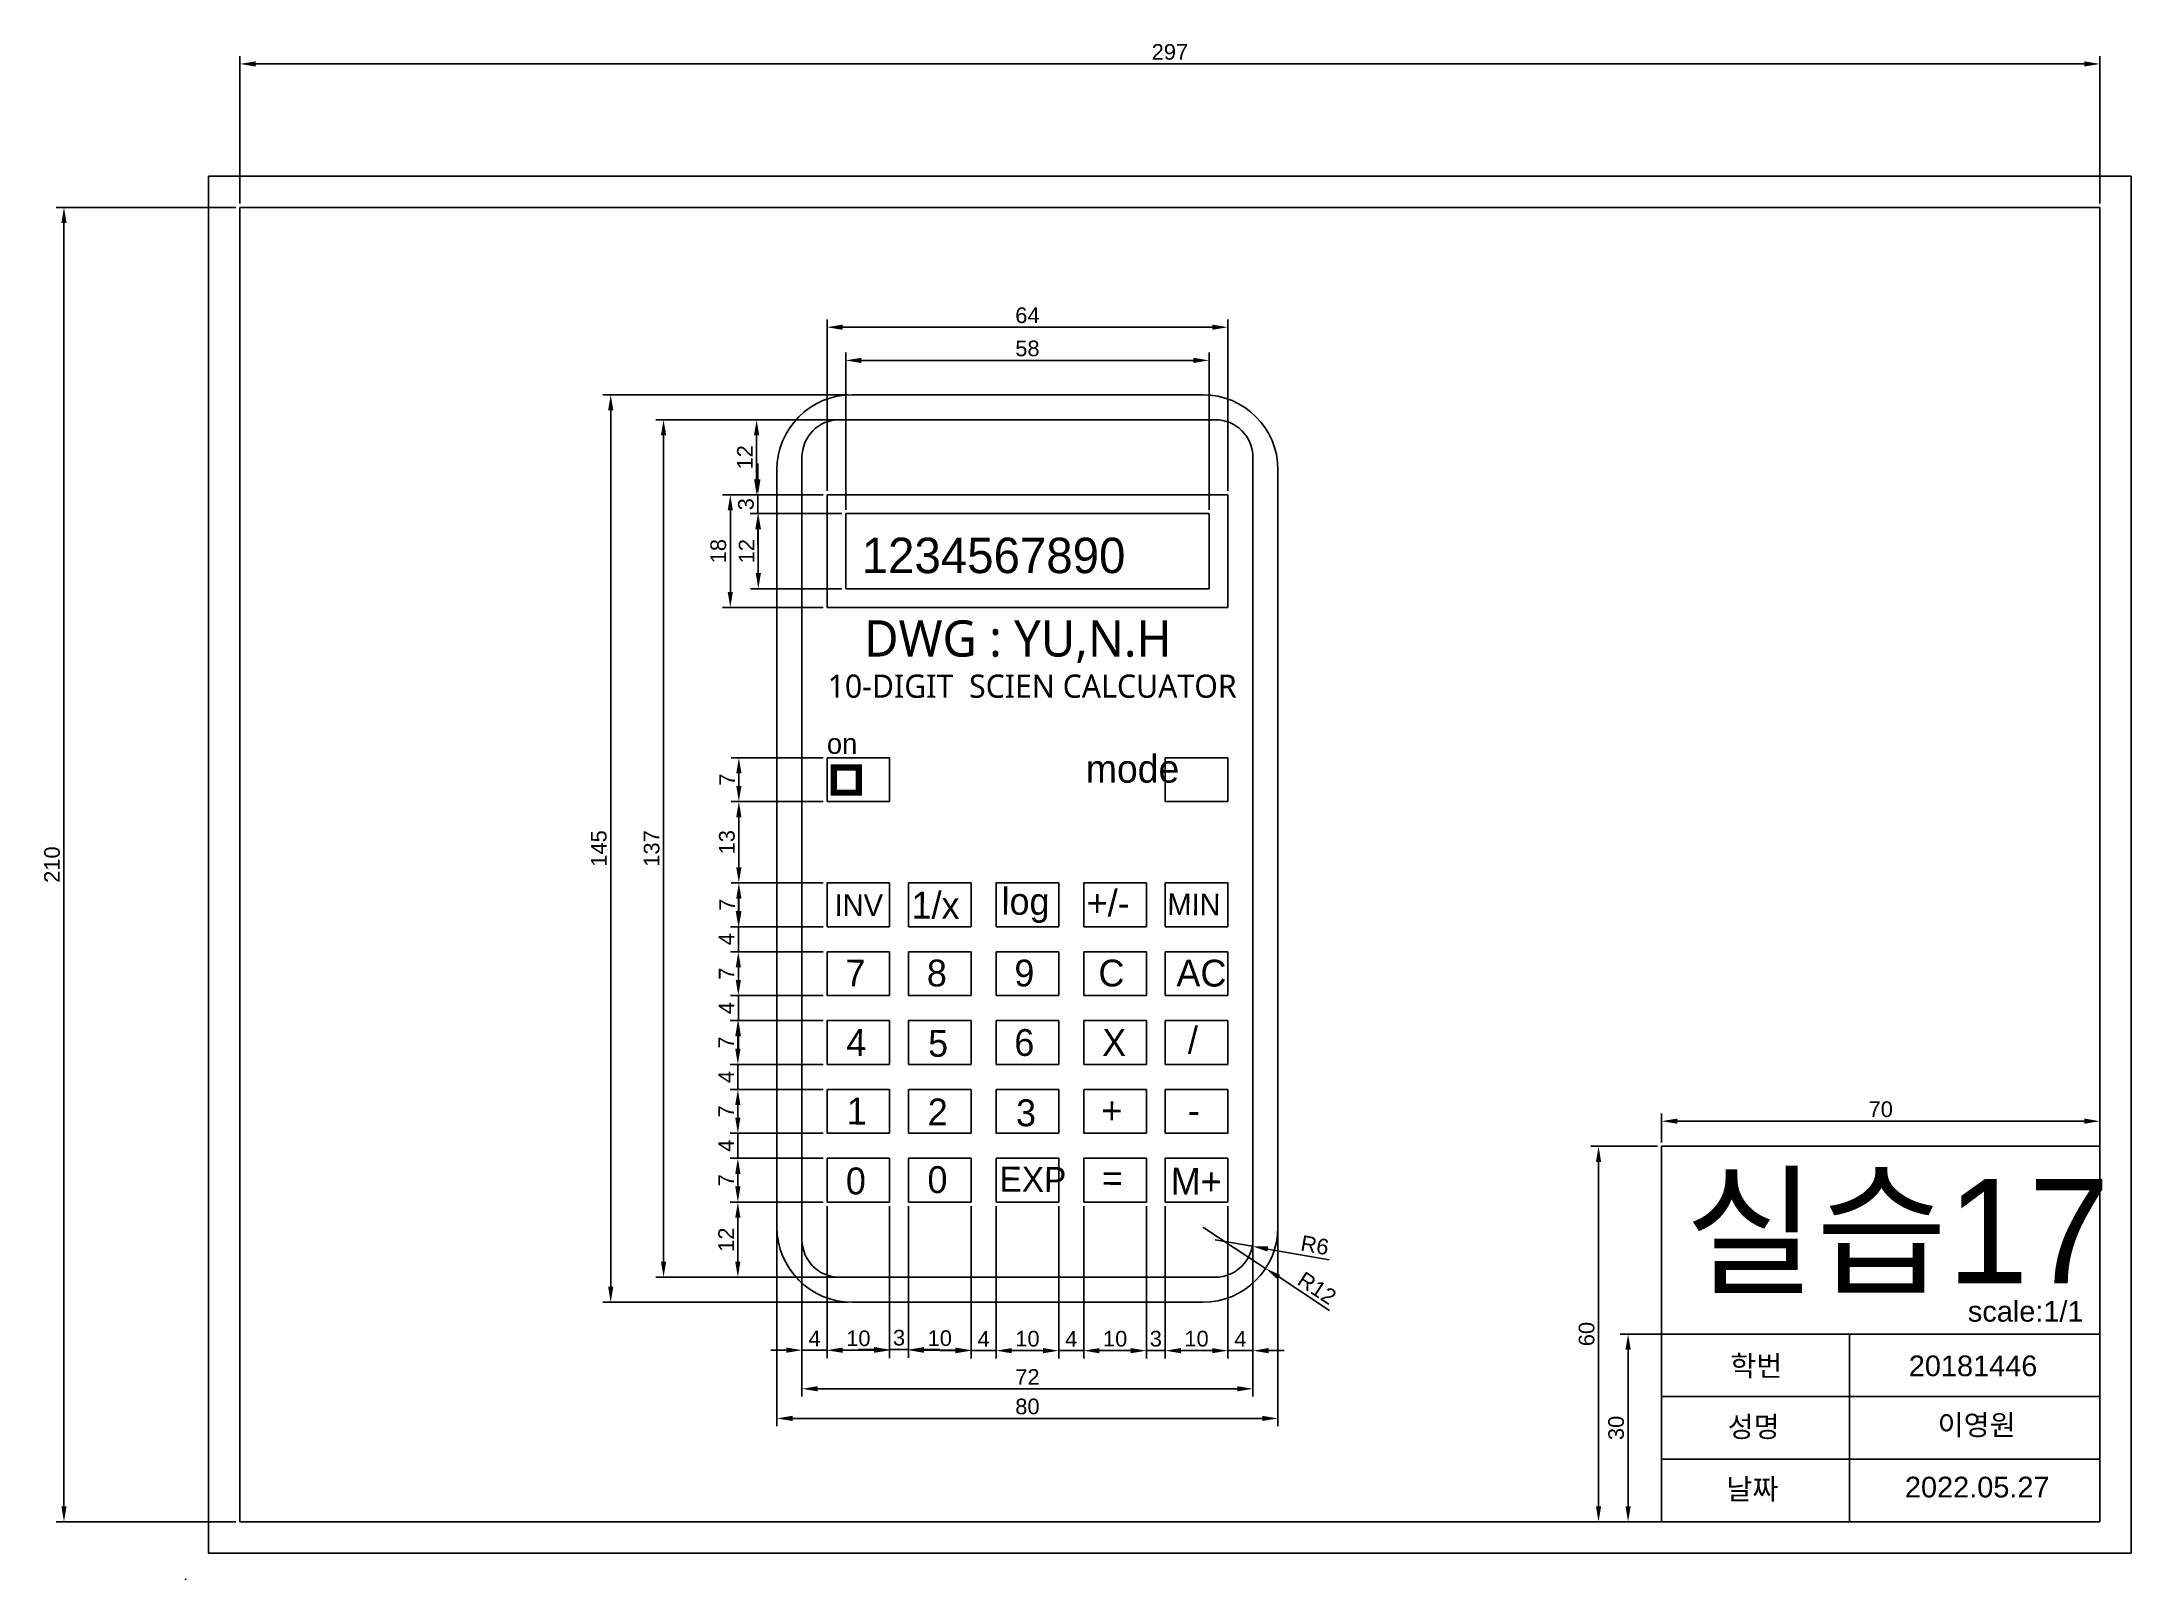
# Model space of a CAD drawing. Header units: millimetres. Extents: x -23 to 311, y 0 to 246.
import ezdxf

# ---------------------------------------------------------------- set-up
doc = ezdxf.new("R2010")
doc.units = ezdxf.units.MM
doc.styles.add('1', font='MH.TTF')
doc.styles.add('BUTTON', font='mmrtext.ttf')
doc.styles.get("Standard").update_dxf_attribs({"font": 'arial.ttf'})
doc.styles.add('숫자', font='mvboli.ttf')
doc.styles.add('얇글', font='Microsoft JhengHei Light.ttf')
doc.dimstyles.new('ISO-25', dxfattribs={"dimtxt": 2.5, "dimasz": 2.5, "dimexe": 1.25, "dimexo": 0.625, "dimtad": 1, "dimtxsty": 'Standard', "dimcen": 2.5, "dimadec": 0, "dimazin": 0, "dimtfac": 1, "dimtmove": 0, "dimatfit": 3, "dimfxl": 1, "dimarcsym": 0})

msp = doc.modelspace()

# ---------------------------------------------------------------- texts
at = {"color": 2}
for s, height, style, p in [('1234567890', 5.662, '숫자', (107.956, 160.74)), (' DWG : YU,N.H', 5.7877, '얇글', (106.384, 147.41)), ('10-DIGIT  SCIEN CALCUATOR', 3.70632, '얇글', (102.516, 140.829)), ('on', 3.2696, '1', (102.392, 131.866)), ('mode', 4.4579, '1', (143.753, 127.264))]:
    msp.add_text(s, height=height, dxfattribs=dict(at, style=style)).set_placement(p)
at = {"color": 2, "style": 'BUTTON'}
for s, height, p in [('log', 4.2874, (130.284, 106.182)), ('+/-', 4.2874, (143.876, 105.916)), ('INV', 3.4688, (103.609, 105.985)), ('1/x', 4.2874, (115.913, 105.552)), ('MIN', 3.4559, (156.762, 106.12)), (' 7', 4.2874, (103.761, 94.729)), (' 8', 4.2874, (116.76, 94.729)), (' 9', 4.2874, (130.727, 94.729)), (' C', 4.2874, (144.157, 94.729)), ('AC', 4.2874, (158.211, 94.729)), (' 4', 4.2874, (103.896, 83.631)), (' 5', 4.2874, (116.964, 83.494)), (' 6', 4.2874, (130.723, 83.631)), (' X', 4.2874, (144.759, 83.631)), (' /', 4.2874, (158.44, 83.996)), (' 1', 4.2874, (103.963, 72.67)), (' 2', 4.2874, (116.893, 72.533)), (' 3', 4.2874, (130.998, 72.396)), (' +', 4.2874, (144.619, 72.775)), (' -', 4.2874, (158.434, 72.762)), (' 0', 4.2874, (103.825, 61.512)), (' 0', 4.2874, (116.854, 61.723)), ('EXP', 3.983, (129.955, 61.932)), (' =', 4.2874, (144.688, 61.983)), ('M+', 4.2874, (157.302, 61.457))]:
    msp.add_text(s, height=height, rotation=359.64811, dxfattribs=at).set_placement(p)
for s, height, p in [('실습17', 16.6887, (239.4, 47.267)), ('scale:1/1', 3.3041, (284.584, 41.152)), ('학번', 3.3041, (246.638, 32.441)), ('20181446', 3.3041, (275.149, 32.441)), ('이영원', 3.3041, (279.764, 23.012)), ('성명', 3.3041, (246.228, 22.705)), ('날짜', 3.3041, (246.023, 12.764)), ('2022.05.27', 3.3041, (274.534, 13.071))]:
    msp.add_text(s, height=height).set_placement(p)

# ---------------------------------------------------------------- blocks, each defined once
blk = doc.blocks.new('*D1')
at = {"color": 0, "lineweight": -2, "transparency": 16777216}
for p, q in [((8.67, 219.8), (8.67, 243.34)), ((11.17, 242.09), (303.17, 242.09)), ((305.67, 219.8), (305.67, 243.34))]:
    blk.add_line(p, q, dxfattribs=at)
at = {"color": 0, "transparency": 16777216}
for points in [[(11.17, 242.51), (11.17, 241.68), (8.67, 242.09)], [(303.17, 242.51), (303.17, 241.68), (305.67, 242.09)]]:
    blk.add_solid(points, dxfattribs=at)
at = {"layer": 'Defpoints', "color": 0, "transparency": 16777216}
for p in [(305.67, 242.09), (8.67, 219.17), (305.67, 219.17)]:
    blk.add_point(p, dxfattribs=at)
at = {"color": 0, "transparency": 16777216, "insert": (157.17, 244), "char_height": 2.5, "attachment_point": 5}
blk.add_mtext('297', dxfattribs=at)
blk = doc.blocks.new('*D2')
at = {"color": 0, "lineweight": -2, "transparency": 16777216}
for p, q in [((8.04, 219.17), (-20.67, 219.17)), ((-19.42, 216.67), (-19.42, 11.67)), ((8.04, 9.17), (-20.67, 9.17))]:
    blk.add_line(p, q, dxfattribs=at)
at = {"color": 0, "transparency": 16777216}
for points in [[(-19.84, 216.67), (-19.01, 216.67), (-19.42, 219.17)], [(-19.84, 11.67), (-19.01, 11.67), (-19.42, 9.17)]]:
    blk.add_solid(points, dxfattribs=at)
at = {"layer": 'Defpoints', "color": 0, "transparency": 16777216}
for p in [(8.67, 219.17), (-19.42, 9.17), (8.67, 9.17)]:
    blk.add_point(p, dxfattribs=at)
at = {"color": 0, "transparency": 16777216, "insert": (-21.32, 114.17), "char_height": 2.5, "attachment_point": 5, "rotation": 90}
blk.add_mtext('210', dxfattribs=at)
blk = doc.blocks.new('*D3')
at = {"color": 0, "lineweight": -2, "transparency": 16777216}
for p, q in [((235.67, 69.8), (235.67, 74.43)), ((305.67, 69.8), (305.67, 74.43)), ((238.17, 73.18), (303.17, 73.18))]:
    blk.add_line(p, q, dxfattribs=at)
at = {"color": 0, "transparency": 16777216}
for points in [[(238.17, 73.6), (238.17, 72.77), (235.67, 73.18)], [(303.17, 73.6), (303.17, 72.77), (305.67, 73.18)]]:
    blk.add_solid(points, dxfattribs=at)
at = {"layer": 'Defpoints', "color": 0, "transparency": 16777216}
for p in [(305.67, 73.18), (235.67, 69.17), (305.67, 69.17)]:
    blk.add_point(p, dxfattribs=at)
at = {"color": 0, "transparency": 16777216, "insert": (270.67, 75.08), "char_height": 2.5, "attachment_point": 5}
blk.add_mtext('70', dxfattribs=at)
blk = doc.blocks.new('*D4')
at = {"color": 0, "lineweight": -2, "transparency": 16777216}
for p, q in [((235.04, 69.17), (224.36, 69.17)), ((225.61, 11.67), (225.61, 66.67)), ((235.04, 9.17), (224.36, 9.17))]:
    blk.add_line(p, q, dxfattribs=at)
at = {"color": 0, "transparency": 16777216}
for points in [[(225.2, 66.67), (226.03, 66.67), (225.61, 69.17)], [(225.2, 11.67), (226.03, 11.67), (225.61, 9.17)]]:
    blk.add_solid(points, dxfattribs=at)
at = {"layer": 'Defpoints', "color": 0, "transparency": 16777216}
for p in [(225.61, 69.17), (235.67, 69.17), (235.67, 9.17)]:
    blk.add_point(p, dxfattribs=at)
at = {"color": 0, "transparency": 16777216, "insert": (223.71, 39.17), "char_height": 2.5, "attachment_point": 5, "rotation": 90}
blk.add_mtext('60', dxfattribs=at)
blk = doc.blocks.new('*D5')
at = {"color": 0, "lineweight": -2, "transparency": 16777216}
for p, q in [((265.04, 39.17), (229.08, 39.17)), ((230.33, 11.67), (230.33, 36.67)), ((265.04, 9.17), (229.08, 9.17))]:
    blk.add_line(p, q, dxfattribs=at)
at = {"color": 0, "transparency": 16777216}
for points in [[(229.91, 36.67), (230.75, 36.67), (230.33, 39.17)], [(229.91, 11.67), (230.75, 11.67), (230.33, 9.17)]]:
    blk.add_solid(points, dxfattribs=at)
at = {"layer": 'Defpoints', "color": 0, "transparency": 16777216}
for p in [(230.33, 39.17), (265.67, 39.17), (265.67, 9.17)]:
    blk.add_point(p, dxfattribs=at)
at = {"color": 0, "transparency": 16777216, "insert": (228.43, 24.17), "char_height": 2.5, "attachment_point": 5, "rotation": 90}
blk.add_mtext('30', dxfattribs=at)
blk = doc.blocks.new('*D11')
at = {"color": 0, "lineweight": -2, "transparency": 16777216}
for p, q in [((105.42, 170.88), (105.42, 195.98)), ((160.92, 194.73), (107.92, 194.73)), ((163.42, 170.88), (163.42, 195.98))]:
    blk.add_line(p, q, dxfattribs=at)
at = {"color": 0, "transparency": 16777216}
for points in [[(107.92, 195.15), (107.92, 194.31), (105.42, 194.73)], [(160.92, 195.15), (160.92, 194.31), (163.42, 194.73)]]:
    blk.add_solid(points, dxfattribs=at)
at = {"layer": 'Defpoints', "color": 0, "transparency": 16777216}
for p in [(105.42, 194.73), (105.42, 170.25), (163.42, 170.25)]:
    blk.add_point(p, dxfattribs=at)
at = {"color": 0, "transparency": 16777216, "insert": (134.42, 196.63), "char_height": 2.5, "attachment_point": 5}
blk.add_mtext('58', dxfattribs=at)
blk = doc.blocks.new('*D12')
at = {"color": 0, "lineweight": -2, "transparency": 16777216}
for p, q in [((102.42, 173.88), (102.42, 201.28)), ((166.42, 173.88), (166.42, 201.28)), ((163.92, 200.03), (104.92, 200.03))]:
    blk.add_line(p, q, dxfattribs=at)
at = {"color": 0, "transparency": 16777216}
for points in [[(104.92, 200.45), (104.92, 199.61), (102.42, 200.03)], [(163.92, 200.45), (163.92, 199.61), (166.42, 200.03)]]:
    blk.add_solid(points, dxfattribs=at)
at = {"layer": 'Defpoints', "color": 0, "transparency": 16777216}
for p in [(102.42, 200.03), (102.42, 173.25), (166.42, 173.25)]:
    blk.add_point(p, dxfattribs=at)
at = {"color": 0, "transparency": 16777216, "insert": (134.42, 201.93), "char_height": 2.5, "attachment_point": 5}
blk.add_mtext('64', dxfattribs=at)
blk = doc.blocks.new('*D13')
at = {"color": 0, "lineweight": -2, "transparency": 16777216}
for p, q in [((103.79, 185.25), (89.93, 185.25)), ((91.18, 182.75), (91.18, 175.75)), ((101.79, 173.25), (89.93, 173.25))]:
    blk.add_line(p, q, dxfattribs=at)
at = {"color": 0, "transparency": 16777216}
for points in [[(90.76, 182.75), (91.6, 182.75), (91.18, 185.25)], [(90.76, 175.75), (91.6, 175.75), (91.18, 173.25)]]:
    blk.add_solid(points, dxfattribs=at)
at = {"layer": 'Defpoints', "color": 0, "transparency": 16777216}
for p in [(104.42, 185.25), (91.18, 173.25), (102.42, 173.25)]:
    blk.add_point(p, dxfattribs=at)
at = {"color": 0, "transparency": 16777216, "insert": (89.3, 179.25), "char_height": 2.5, "attachment_point": 5, "rotation": 90}
blk.add_mtext('12', dxfattribs=at)
blk = doc.blocks.new('*D14')
at = {"color": 0, "lineweight": -2, "transparency": 16777216}
for p, q in [((91.38, 175.75), (91.38, 178.25)), ((101.79, 173.25), (90.13, 173.25)), ((104.79, 170.25), (90.13, 170.25)), ((91.38, 173.25), (91.38, 170.25)), ((91.38, 167.75), (91.38, 165.25))]:
    blk.add_line(p, q, dxfattribs=at)
at = {"color": 0, "transparency": 16777216}
for points in [[(90.97, 175.75), (91.8, 175.75), (91.38, 173.25)], [(90.97, 167.75), (91.8, 167.75), (91.38, 170.25)]]:
    blk.add_solid(points, dxfattribs=at)
at = {"layer": 'Defpoints', "color": 0, "transparency": 16777216}
for p in [(91.38, 170.25), (102.42, 173.25), (105.42, 170.25)]:
    blk.add_point(p, dxfattribs=at)
at = {"color": 0, "transparency": 16777216, "insert": (89.48, 171.75), "char_height": 2.5, "attachment_point": 5, "rotation": 90}
blk.add_mtext('3', dxfattribs=at)
blk = doc.blocks.new('*D15')
at = {"color": 0, "lineweight": -2, "transparency": 16777216}
for p, q in [((104.79, 170.25), (90.2, 170.25)), ((91.45, 167.75), (91.45, 160.75)), ((104.79, 158.25), (90.2, 158.25))]:
    blk.add_line(p, q, dxfattribs=at)
at = {"color": 0, "transparency": 16777216}
for points in [[(91.04, 167.75), (91.87, 167.75), (91.45, 170.25)], [(91.04, 160.75), (91.87, 160.75), (91.45, 158.25)]]:
    blk.add_solid(points, dxfattribs=at)
at = {"layer": 'Defpoints', "color": 0, "transparency": 16777216}
for p in [(105.42, 170.25), (91.45, 158.25), (105.42, 158.25)]:
    blk.add_point(p, dxfattribs=at)
at = {"color": 0, "transparency": 16777216, "insert": (89.57, 164.25), "char_height": 2.5, "attachment_point": 5, "rotation": 90}
blk.add_mtext('12', dxfattribs=at)
blk = doc.blocks.new('*D16')
at = {"color": 0, "lineweight": -2, "transparency": 16777216}
for p, q in [((101.79, 173.25), (85.73, 173.25)), ((86.98, 170.75), (86.98, 157.75)), ((101.79, 155.25), (85.73, 155.25))]:
    blk.add_line(p, q, dxfattribs=at)
at = {"color": 0, "transparency": 16777216}
for points in [[(86.56, 170.75), (87.39, 170.75), (86.98, 173.25)], [(86.56, 157.75), (87.39, 157.75), (86.98, 155.25)]]:
    blk.add_solid(points, dxfattribs=at)
at = {"layer": 'Defpoints', "color": 0, "transparency": 16777216}
for p in [(102.42, 173.25), (86.98, 155.25), (102.42, 155.25)]:
    blk.add_point(p, dxfattribs=at)
at = {"color": 0, "transparency": 16777216, "insert": (85.07, 164.25), "char_height": 2.5, "attachment_point": 5, "rotation": 90}
blk.add_mtext('18', dxfattribs=at)
blk = doc.blocks.new('*D17')
at = {"color": 0, "lineweight": -2, "transparency": 16777216}
for p, q in [((101.79, 131.25), (87.09, 131.25)), ((88.34, 126.75), (88.34, 128.75)), ((101.79, 124.25), (87.09, 124.25))]:
    blk.add_line(p, q, dxfattribs=at)
at = {"color": 0, "transparency": 16777216}
for points in [[(87.93, 128.75), (88.76, 128.75), (88.34, 131.25)], [(87.93, 126.75), (88.76, 126.75), (88.34, 124.25)]]:
    blk.add_solid(points, dxfattribs=at)
at = {"layer": 'Defpoints', "color": 0, "transparency": 16777216}
for p in [(88.34, 131.25), (102.42, 131.25), (102.42, 124.25)]:
    blk.add_point(p, dxfattribs=at)
at = {"color": 0, "transparency": 16777216, "insert": (86.47, 127.75), "char_height": 2.5, "attachment_point": 5, "rotation": 90}
blk.add_mtext('7', dxfattribs=at)
blk = doc.blocks.new('*D18')
at = {"color": 0, "lineweight": -2, "transparency": 16777216}
for p, q in [((101.79, 124.25), (87.09, 124.25)), ((88.34, 121.75), (88.34, 113.75)), ((101.79, 111.25), (87.09, 111.25))]:
    blk.add_line(p, q, dxfattribs=at)
at = {"color": 0, "transparency": 16777216}
for points in [[(87.92, 121.75), (88.76, 121.75), (88.34, 124.25)], [(87.92, 113.75), (88.76, 113.75), (88.34, 111.25)]]:
    blk.add_solid(points, dxfattribs=at)
at = {"layer": 'Defpoints', "color": 0, "transparency": 16777216}
for p in [(102.42, 124.25), (88.34, 111.25), (102.42, 111.25)]:
    blk.add_point(p, dxfattribs=at)
at = {"color": 0, "transparency": 16777216, "insert": (86.44, 117.75), "char_height": 2.5, "attachment_point": 5, "rotation": 90}
blk.add_mtext('13', dxfattribs=at)
blk = doc.blocks.new('*D19')
at = {"color": 0, "lineweight": -2, "transparency": 16777216}
for p, q in [((101.79, 111.25), (87.09, 111.25)), ((88.34, 108.75), (88.34, 106.75)), ((101.79, 104.25), (87.09, 104.25))]:
    blk.add_line(p, q, dxfattribs=at)
at = {"color": 0, "transparency": 16777216}
for points in [[(87.92, 108.75), (88.76, 108.75), (88.34, 111.25)], [(87.92, 106.75), (88.76, 106.75), (88.34, 104.25)]]:
    blk.add_solid(points, dxfattribs=at)
at = {"layer": 'Defpoints', "color": 0, "transparency": 16777216}
for p in [(102.42, 111.25), (88.34, 104.25), (102.42, 104.25)]:
    blk.add_point(p, dxfattribs=at)
at = {"color": 0, "transparency": 16777216, "insert": (86.47, 107.75), "char_height": 2.5, "attachment_point": 5, "rotation": 90}
blk.add_mtext('7', dxfattribs=at)
blk = doc.blocks.new('*D20')
at = {"color": 0, "lineweight": -2, "transparency": 16777216}
for p, q in [((88.26, 106.75), (88.26, 109.25)), ((101.79, 104.25), (87.01, 104.25)), ((88.26, 100.25), (88.26, 104.25)), ((101.79, 100.25), (87.01, 100.25)), ((88.26, 97.75), (88.26, 95.25))]:
    blk.add_line(p, q, dxfattribs=at)
at = {"color": 0, "transparency": 16777216}
for points in [[(87.84, 106.75), (88.68, 106.75), (88.26, 104.25)], [(87.84, 97.75), (88.68, 97.75), (88.26, 100.25)]]:
    blk.add_solid(points, dxfattribs=at)
at = {"layer": 'Defpoints', "color": 0, "transparency": 16777216}
for p in [(88.26, 104.25), (102.42, 104.25), (102.42, 100.25)]:
    blk.add_point(p, dxfattribs=at)
at = {"color": 0, "transparency": 16777216, "insert": (86.39, 102.25), "char_height": 2.5, "attachment_point": 5, "rotation": 90}
blk.add_mtext('4', dxfattribs=at)
blk = doc.blocks.new('*D21')
at = {"color": 0, "lineweight": -2, "transparency": 16777216}
for p, q in [((101.79, 100.25), (87.01, 100.25)), ((88.26, 95.75), (88.26, 97.75)), ((101.79, 93.25), (87.01, 93.25))]:
    blk.add_line(p, q, dxfattribs=at)
at = {"color": 0, "transparency": 16777216}
for points in [[(87.84, 97.75), (88.68, 97.75), (88.26, 100.25)], [(87.84, 95.75), (88.68, 95.75), (88.26, 93.25)]]:
    blk.add_solid(points, dxfattribs=at)
at = {"layer": 'Defpoints', "color": 0, "transparency": 16777216}
for p in [(88.26, 100.25), (102.42, 100.25), (102.42, 93.25)]:
    blk.add_point(p, dxfattribs=at)
at = {"color": 0, "transparency": 16777216, "insert": (86.39, 96.75), "char_height": 2.5, "attachment_point": 5, "rotation": 90}
blk.add_mtext('7', dxfattribs=at)
blk = doc.blocks.new('*D22')
at = {"color": 0, "lineweight": -2, "transparency": 16777216}
for p, q in [((88.26, 95.75), (88.26, 98.25)), ((101.79, 93.25), (87.01, 93.25)), ((88.26, 93.25), (88.26, 89.25)), ((101.79, 89.25), (87.01, 89.25)), ((88.26, 86.75), (88.26, 84.25))]:
    blk.add_line(p, q, dxfattribs=at)
at = {"color": 0, "transparency": 16777216}
for points in [[(87.84, 95.75), (88.68, 95.75), (88.26, 93.25)], [(87.84, 86.75), (88.68, 86.75), (88.26, 89.25)]]:
    blk.add_solid(points, dxfattribs=at)
at = {"layer": 'Defpoints', "color": 0, "transparency": 16777216}
for p in [(102.42, 93.25), (88.26, 89.25), (102.42, 89.25)]:
    blk.add_point(p, dxfattribs=at)
at = {"color": 0, "transparency": 16777216, "insert": (86.39, 91.25), "char_height": 2.5, "attachment_point": 5, "rotation": 90}
blk.add_mtext('4', dxfattribs=at)
blk = doc.blocks.new('*D23')
at = {"color": 0, "lineweight": -2, "transparency": 16777216}
for p, q in [((101.79, 89.25), (86.93, 89.25)), ((88.18, 86.75), (88.18, 84.75)), ((101.79, 82.25), (86.93, 82.25))]:
    blk.add_line(p, q, dxfattribs=at)
at = {"color": 0, "transparency": 16777216}
for points in [[(87.76, 86.75), (88.6, 86.75), (88.18, 89.25)], [(87.76, 84.75), (88.6, 84.75), (88.18, 82.25)]]:
    blk.add_solid(points, dxfattribs=at)
at = {"layer": 'Defpoints', "color": 0, "transparency": 16777216}
for p in [(102.42, 89.25), (88.18, 82.25), (102.42, 82.25)]:
    blk.add_point(p, dxfattribs=at)
at = {"color": 0, "transparency": 16777216, "insert": (86.3, 85.75), "char_height": 2.5, "attachment_point": 5, "rotation": 90}
blk.add_mtext('7', dxfattribs=at)
blk = doc.blocks.new('*D24')
at = {"color": 0, "lineweight": -2, "transparency": 16777216}
for p, q in [((88.18, 84.75), (88.18, 87.25)), ((101.79, 82.25), (86.93, 82.25)), ((88.18, 78.25), (88.18, 82.25)), ((101.79, 78.25), (86.93, 78.25)), ((88.18, 75.75), (88.18, 73.25))]:
    blk.add_line(p, q, dxfattribs=at)
at = {"color": 0, "transparency": 16777216}
for points in [[(87.76, 84.75), (88.6, 84.75), (88.18, 82.25)], [(87.76, 75.75), (88.6, 75.75), (88.18, 78.25)]]:
    blk.add_solid(points, dxfattribs=at)
at = {"layer": 'Defpoints', "color": 0, "transparency": 16777216}
for p in [(88.18, 82.25), (102.42, 82.25), (102.42, 78.25)]:
    blk.add_point(p, dxfattribs=at)
at = {"color": 0, "transparency": 16777216, "insert": (86.3, 80.25), "char_height": 2.5, "attachment_point": 5, "rotation": 90}
blk.add_mtext('4', dxfattribs=at)
blk = doc.blocks.new('*D25')
at = {"color": 0, "lineweight": -2, "transparency": 16777216}
for p, q in [((101.79, 78.25), (86.93, 78.25)), ((88.18, 75.75), (88.18, 73.75)), ((101.79, 71.25), (86.93, 71.25))]:
    blk.add_line(p, q, dxfattribs=at)
at = {"color": 0, "transparency": 16777216}
for points in [[(87.76, 75.75), (88.6, 75.75), (88.18, 78.25)], [(87.76, 73.75), (88.6, 73.75), (88.18, 71.25)]]:
    blk.add_solid(points, dxfattribs=at)
at = {"layer": 'Defpoints', "color": 0, "transparency": 16777216}
for p in [(102.42, 78.25), (88.18, 71.25), (102.42, 71.25)]:
    blk.add_point(p, dxfattribs=at)
at = {"color": 0, "transparency": 16777216, "insert": (86.3, 74.75), "char_height": 2.5, "attachment_point": 5, "rotation": 90}
blk.add_mtext('7', dxfattribs=at)
blk = doc.blocks.new('*D26')
at = {"color": 0, "lineweight": -2, "transparency": 16777216}
for p, q in [((88.18, 73.75), (88.18, 76.25)), ((101.79, 71.25), (86.93, 71.25)), ((88.18, 71.25), (88.18, 67.25)), ((101.79, 67.25), (86.93, 67.25)), ((88.18, 64.75), (88.18, 62.25))]:
    blk.add_line(p, q, dxfattribs=at)
at = {"color": 0, "transparency": 16777216}
for points in [[(87.76, 73.75), (88.6, 73.75), (88.18, 71.25)], [(87.76, 64.75), (88.6, 64.75), (88.18, 67.25)]]:
    blk.add_solid(points, dxfattribs=at)
at = {"layer": 'Defpoints', "color": 0, "transparency": 16777216}
for p in [(102.42, 71.25), (88.18, 67.25), (102.42, 67.25)]:
    blk.add_point(p, dxfattribs=at)
at = {"color": 0, "transparency": 16777216, "insert": (86.3, 69.25), "char_height": 2.5, "attachment_point": 5, "rotation": 90}
blk.add_mtext('4', dxfattribs=at)
blk = doc.blocks.new('*D27')
at = {"color": 0, "lineweight": -2, "transparency": 16777216}
for p, q in [((101.79, 67.25), (86.93, 67.25)), ((88.18, 64.75), (88.18, 62.75)), ((101.79, 60.25), (86.93, 60.25))]:
    blk.add_line(p, q, dxfattribs=at)
at = {"color": 0, "transparency": 16777216}
for points in [[(87.76, 64.75), (88.6, 64.75), (88.18, 67.25)], [(87.76, 62.75), (88.6, 62.75), (88.18, 60.25)]]:
    blk.add_solid(points, dxfattribs=at)
at = {"layer": 'Defpoints', "color": 0, "transparency": 16777216}
for p in [(102.42, 67.25), (88.18, 60.25), (102.42, 60.25)]:
    blk.add_point(p, dxfattribs=at)
at = {"color": 0, "transparency": 16777216, "insert": (86.3, 63.75), "char_height": 2.5, "attachment_point": 5, "rotation": 90}
blk.add_mtext('7', dxfattribs=at)
blk = doc.blocks.new('*D28')
at = {"color": 0, "lineweight": -2, "transparency": 16777216}
for p, q in [((101.79, 60.25), (86.93, 60.25)), ((88.18, 57.75), (88.18, 50.75)), ((103.79, 48.25), (86.93, 48.25))]:
    blk.add_line(p, q, dxfattribs=at)
at = {"color": 0, "transparency": 16777216}
for points in [[(87.76, 57.75), (88.6, 57.75), (88.18, 60.25)], [(87.76, 50.75), (88.6, 50.75), (88.18, 48.25)]]:
    blk.add_solid(points, dxfattribs=at)
at = {"layer": 'Defpoints', "color": 0, "transparency": 16777216}
for p in [(102.42, 60.25), (88.18, 48.25), (104.42, 48.25)]:
    blk.add_point(p, dxfattribs=at)
at = {"color": 0, "transparency": 16777216, "insert": (86.3, 54.25), "char_height": 2.5, "attachment_point": 5, "rotation": 90}
blk.add_mtext('12', dxfattribs=at)
blk = doc.blocks.new('*D29')
at = {"color": 0, "lineweight": -2, "transparency": 16777216}
for p, q in [((103.79, 185.25), (75.07, 185.25)), ((76.32, 182.75), (76.32, 50.75)), ((103.79, 48.25), (75.07, 48.25))]:
    blk.add_line(p, q, dxfattribs=at)
at = {"color": 0, "transparency": 16777216}
for points in [[(75.9, 182.75), (76.74, 182.75), (76.32, 185.25)], [(75.9, 50.75), (76.74, 50.75), (76.32, 48.25)]]:
    blk.add_solid(points, dxfattribs=at)
at = {"layer": 'Defpoints', "color": 0, "transparency": 16777216}
for p in [(104.42, 185.25), (76.32, 48.25), (104.42, 48.25)]:
    blk.add_point(p, dxfattribs=at)
at = {"color": 0, "transparency": 16777216, "insert": (74.42, 116.75), "char_height": 2.5, "attachment_point": 5, "rotation": 90}
blk.add_mtext('137', dxfattribs=at)
blk = doc.blocks.new('*D30')
at = {"color": 0, "lineweight": -2, "transparency": 16777216}
for p, q in [((105.79, 189.25), (66.63, 189.25)), ((67.88, 46.75), (67.88, 186.75)), ((105.79, 44.25), (66.63, 44.25))]:
    blk.add_line(p, q, dxfattribs=at)
at = {"color": 0, "transparency": 16777216}
for points in [[(67.46, 186.75), (68.3, 186.75), (67.88, 189.25)], [(67.46, 46.75), (68.3, 46.75), (67.88, 44.25)]]:
    blk.add_solid(points, dxfattribs=at)
at = {"layer": 'Defpoints', "color": 0, "transparency": 16777216}
for p in [(67.88, 189.25), (106.42, 189.25), (106.42, 44.25)]:
    blk.add_point(p, dxfattribs=at)
at = {"color": 0, "transparency": 16777216, "insert": (65.98, 116.75), "char_height": 2.5, "attachment_point": 5, "rotation": 90}
blk.add_mtext('145', dxfattribs=at)
blk = doc.blocks.new('*D31')
at = {"color": 0, "lineweight": -2, "transparency": 16777216}
for p, q in [((164.42, 54.25), (170.33, 53.2)), ((182.58, 51.02), (172.79, 52.76))]:
    blk.add_line(p, q, dxfattribs=at)
at = {"color": 0, "transparency": 16777216}
blk.add_solid([(172.86, 53.17), (172.72, 52.35), (170.33, 53.2)], dxfattribs=at)
at = {"layer": 'Defpoints', "color": 0, "transparency": 16777216}
for p in [(164.42, 54.25), (170.33, 53.2)]:
    blk.add_point(p, dxfattribs=at)
at = {"color": 0, "transparency": 16777216, "insert": (180.31, 53.36), "char_height": 2.5, "attachment_point": 5, "rotation": 349.9155}
blk.add_mtext('R6', dxfattribs=at)
blk = doc.blocks.new('*D32')
at = {"color": 0, "lineweight": -2, "transparency": 16777216}
for p, q in [((162.42, 56.25), (172.45, 49.66)), ((182.64, 42.96), (174.54, 48.29))]:
    blk.add_line(p, q, dxfattribs=at)
at = {"color": 0, "transparency": 16777216}
blk.add_solid([(174.76, 48.63), (174.31, 47.94), (172.45, 49.66)], dxfattribs=at)
at = {"layer": 'Defpoints', "color": 0, "transparency": 16777216}
for p in [(162.42, 56.25), (172.45, 49.66)]:
    blk.add_point(p, dxfattribs=at)
at = {"color": 0, "transparency": 16777216, "insert": (180.66, 46.51), "char_height": 2.5, "attachment_point": 5, "rotation": 326.6728}
blk.add_mtext('R12', dxfattribs=at)
blk = doc.blocks.new('*D33')
at = {"color": 0, "lineweight": -2, "transparency": 16777216}
for p, q in [((94.42, 55.63), (94.42, 24.44)), ((174.42, 55.63), (174.42, 24.44)), ((96.92, 25.69), (171.92, 25.69))]:
    blk.add_line(p, q, dxfattribs=at)
at = {"color": 0, "transparency": 16777216}
for points in [[(96.92, 26.11), (96.92, 25.28), (94.42, 25.69)], [(171.92, 26.11), (171.92, 25.28), (174.42, 25.69)]]:
    blk.add_solid(points, dxfattribs=at)
at = {"layer": 'Defpoints', "color": 0, "transparency": 16777216}
for p in [(94.42, 56.25), (174.42, 56.25), (174.42, 25.69)]:
    blk.add_point(p, dxfattribs=at)
at = {"color": 0, "transparency": 16777216, "insert": (134.42, 27.59), "char_height": 2.5, "attachment_point": 5}
blk.add_mtext('80', dxfattribs=at)
blk = doc.blocks.new('*D34')
at = {"color": 0, "lineweight": -2, "transparency": 16777216}
for p, q in [((98.42, 53.63), (98.42, 29.18)), ((170.42, 53.63), (170.42, 29.18)), ((100.92, 30.43), (167.92, 30.43))]:
    blk.add_line(p, q, dxfattribs=at)
at = {"color": 0, "transparency": 16777216}
for points in [[(100.92, 30.84), (100.92, 30.01), (98.42, 30.43)], [(167.92, 30.84), (167.92, 30.01), (170.42, 30.43)]]:
    blk.add_solid(points, dxfattribs=at)
at = {"layer": 'Defpoints', "color": 0, "transparency": 16777216}
for p in [(98.42, 54.25), (170.42, 54.25), (170.42, 30.43)]:
    blk.add_point(p, dxfattribs=at)
at = {"color": 0, "transparency": 16777216, "insert": (134.42, 32.31), "char_height": 2.5, "attachment_point": 5}
blk.add_mtext('72', dxfattribs=at)
blk = doc.blocks.new('*D35')
at = {"color": 0, "lineweight": -2, "transparency": 16777216}
for p, q in [((102.42, 59.63), (102.42, 35.33)), ((112.42, 59.63), (112.42, 35.33)), ((104.92, 36.58), (109.92, 36.58))]:
    blk.add_line(p, q, dxfattribs=at)
at = {"color": 0, "transparency": 16777216}
for points in [[(104.92, 37), (104.92, 36.17), (102.42, 36.58)], [(109.92, 37), (109.92, 36.17), (112.42, 36.58)]]:
    blk.add_solid(points, dxfattribs=at)
at = {"layer": 'Defpoints', "color": 0, "transparency": 16777216}
for p in [(102.42, 60.25), (112.42, 60.25), (112.42, 36.58)]:
    blk.add_point(p, dxfattribs=at)
at = {"color": 0, "transparency": 16777216, "insert": (107.42, 38.48), "char_height": 2.5, "attachment_point": 5}
blk.add_mtext('10', dxfattribs=at)
blk = doc.blocks.new('*D36')
at = {"color": 0, "lineweight": -2, "transparency": 16777216}
for p, q in [((102.42, 59.63), (102.42, 35.35)), ((98.42, 53.63), (98.42, 35.35)), ((95.92, 36.6), (93.42, 36.6)), ((98.42, 36.6), (102.42, 36.6)), ((104.92, 36.6), (107.42, 36.6))]:
    blk.add_line(p, q, dxfattribs=at)
at = {"color": 0, "transparency": 16777216}
for points in [[(95.92, 37.01), (95.92, 36.18), (98.42, 36.6)], [(104.92, 37.01), (104.92, 36.18), (102.42, 36.6)]]:
    blk.add_solid(points, dxfattribs=at)
at = {"layer": 'Defpoints', "color": 0, "transparency": 16777216}
for p in [(102.42, 60.25), (98.42, 54.25), (102.42, 36.6)]:
    blk.add_point(p, dxfattribs=at)
at = {"color": 0, "transparency": 16777216, "insert": (100.42, 38.47), "char_height": 2.5, "attachment_point": 5}
blk.add_mtext('4', dxfattribs=at)
blk = doc.blocks.new('*D37')
at = {"color": 0, "lineweight": -2, "transparency": 16777216}
for p, q in [((115.42, 59.63), (115.42, 35.35)), ((125.42, 59.63), (125.42, 35.35)), ((117.92, 36.6), (122.92, 36.6))]:
    blk.add_line(p, q, dxfattribs=at)
at = {"color": 0, "transparency": 16777216}
for points in [[(117.92, 37.01), (117.92, 36.18), (115.42, 36.6)], [(122.92, 37.01), (122.92, 36.18), (125.42, 36.6)]]:
    blk.add_solid(points, dxfattribs=at)
at = {"layer": 'Defpoints', "color": 0, "transparency": 16777216}
for p in [(115.42, 60.25), (125.42, 60.25), (125.42, 36.6)]:
    blk.add_point(p, dxfattribs=at)
at = {"color": 0, "transparency": 16777216, "insert": (120.42, 38.5), "char_height": 2.5, "attachment_point": 5}
blk.add_mtext('10', dxfattribs=at)
blk = doc.blocks.new('*D38')
at = {"color": 0, "lineweight": -2, "transparency": 16777216}
for p, q in [((112.42, 59.63), (112.42, 35.43)), ((115.42, 59.63), (115.42, 35.43)), ((109.92, 36.68), (107.42, 36.68)), ((112.42, 36.68), (115.42, 36.68)), ((117.92, 36.68), (120.42, 36.68))]:
    blk.add_line(p, q, dxfattribs=at)
at = {"color": 0, "transparency": 16777216}
for points in [[(109.92, 37.1), (109.92, 36.26), (112.42, 36.68)], [(117.92, 37.1), (117.92, 36.26), (115.42, 36.68)]]:
    blk.add_solid(points, dxfattribs=at)
at = {"layer": 'Defpoints', "color": 0, "transparency": 16777216}
for p in [(112.42, 60.25), (115.42, 60.25), (115.42, 36.68)]:
    blk.add_point(p, dxfattribs=at)
at = {"color": 0, "transparency": 16777216, "insert": (113.92, 38.58), "char_height": 2.5, "attachment_point": 5}
blk.add_mtext('3', dxfattribs=at)
blk = doc.blocks.new('*D39')
at = {"color": 0, "lineweight": -2, "transparency": 16777216}
for p, q in [((125.42, 59.63), (125.42, 35.27)), ((129.42, 59.63), (129.42, 35.27)), ((122.92, 36.52), (120.42, 36.52)), ((125.42, 36.52), (129.42, 36.52)), ((131.92, 36.52), (134.42, 36.52))]:
    blk.add_line(p, q, dxfattribs=at)
at = {"color": 0, "transparency": 16777216}
for points in [[(122.92, 36.93), (122.92, 36.1), (125.42, 36.52)], [(131.92, 36.93), (131.92, 36.1), (129.42, 36.52)]]:
    blk.add_solid(points, dxfattribs=at)
at = {"layer": 'Defpoints', "color": 0, "transparency": 16777216}
for p in [(125.42, 60.25), (129.42, 60.25), (129.42, 36.52)]:
    blk.add_point(p, dxfattribs=at)
at = {"color": 0, "transparency": 16777216, "insert": (127.42, 38.39), "char_height": 2.5, "attachment_point": 5}
blk.add_mtext('4', dxfattribs=at)
blk = doc.blocks.new('*D40')
at = {"color": 0, "lineweight": -2, "transparency": 16777216}
for p, q in [((129.42, 59.63), (129.42, 35.27)), ((139.42, 59.63), (139.42, 35.27)), ((131.92, 36.52), (136.92, 36.52))]:
    blk.add_line(p, q, dxfattribs=at)
at = {"color": 0, "transparency": 16777216}
for points in [[(131.92, 36.93), (131.92, 36.1), (129.42, 36.52)], [(136.92, 36.93), (136.92, 36.1), (139.42, 36.52)]]:
    blk.add_solid(points, dxfattribs=at)
at = {"layer": 'Defpoints', "color": 0, "transparency": 16777216}
for p in [(129.42, 60.25), (139.42, 60.25), (139.42, 36.52)]:
    blk.add_point(p, dxfattribs=at)
at = {"color": 0, "transparency": 16777216, "insert": (134.42, 38.42), "char_height": 2.5, "attachment_point": 5}
blk.add_mtext('10', dxfattribs=at)
blk = doc.blocks.new('*D41')
at = {"color": 0, "lineweight": -2, "transparency": 16777216}
for p, q in [((139.42, 59.63), (139.42, 35.27)), ((143.42, 59.63), (143.42, 35.27)), ((136.92, 36.52), (134.42, 36.52)), ((139.42, 36.52), (143.42, 36.52)), ((145.92, 36.52), (148.42, 36.52))]:
    blk.add_line(p, q, dxfattribs=at)
at = {"color": 0, "transparency": 16777216}
for points in [[(136.92, 36.93), (136.92, 36.1), (139.42, 36.52)], [(145.92, 36.93), (145.92, 36.1), (143.42, 36.52)]]:
    blk.add_solid(points, dxfattribs=at)
at = {"layer": 'Defpoints', "color": 0, "transparency": 16777216}
for p in [(139.42, 60.25), (143.42, 60.25), (143.42, 36.52)]:
    blk.add_point(p, dxfattribs=at)
at = {"color": 0, "transparency": 16777216, "insert": (141.42, 38.39), "char_height": 2.5, "attachment_point": 5}
blk.add_mtext('4', dxfattribs=at)
blk = doc.blocks.new('*D42')
at = {"color": 0, "lineweight": -2, "transparency": 16777216}
for p, q in [((143.42, 59.63), (143.42, 35.27)), ((153.42, 59.63), (153.42, 35.27)), ((145.92, 36.52), (150.92, 36.52))]:
    blk.add_line(p, q, dxfattribs=at)
at = {"color": 0, "transparency": 16777216}
for points in [[(145.92, 36.93), (145.92, 36.1), (143.42, 36.52)], [(150.92, 36.93), (150.92, 36.1), (153.42, 36.52)]]:
    blk.add_solid(points, dxfattribs=at)
at = {"layer": 'Defpoints', "color": 0, "transparency": 16777216}
for p in [(143.42, 60.25), (153.42, 60.25), (153.42, 36.52)]:
    blk.add_point(p, dxfattribs=at)
at = {"color": 0, "transparency": 16777216, "insert": (148.42, 38.42), "char_height": 2.5, "attachment_point": 5}
blk.add_mtext('10', dxfattribs=at)
blk = doc.blocks.new('*D43')
at = {"color": 0, "lineweight": -2, "transparency": 16777216}
for p, q in [((153.42, 59.63), (153.42, 35.27)), ((156.42, 59.63), (156.42, 35.27)), ((150.92, 36.52), (148.42, 36.52)), ((153.42, 36.52), (156.42, 36.52)), ((158.92, 36.52), (161.42, 36.52))]:
    blk.add_line(p, q, dxfattribs=at)
at = {"color": 0, "transparency": 16777216}
for points in [[(150.92, 36.93), (150.92, 36.1), (153.42, 36.52)], [(158.92, 36.93), (158.92, 36.1), (156.42, 36.52)]]:
    blk.add_solid(points, dxfattribs=at)
at = {"layer": 'Defpoints', "color": 0, "transparency": 16777216}
for p in [(153.42, 60.25), (156.42, 60.25), (156.42, 36.52)]:
    blk.add_point(p, dxfattribs=at)
at = {"color": 0, "transparency": 16777216, "insert": (154.92, 38.42), "char_height": 2.5, "attachment_point": 5}
blk.add_mtext('3', dxfattribs=at)
blk = doc.blocks.new('*D44')
at = {"color": 0, "lineweight": -2, "transparency": 16777216}
for p, q in [((156.42, 59.63), (156.42, 35.27)), ((166.42, 59.63), (166.42, 35.27)), ((158.92, 36.52), (163.92, 36.52))]:
    blk.add_line(p, q, dxfattribs=at)
at = {"color": 0, "transparency": 16777216}
for points in [[(158.92, 36.93), (158.92, 36.1), (156.42, 36.52)], [(163.92, 36.93), (163.92, 36.1), (166.42, 36.52)]]:
    blk.add_solid(points, dxfattribs=at)
at = {"layer": 'Defpoints', "color": 0, "transparency": 16777216}
for p in [(156.42, 60.25), (166.42, 60.25), (166.42, 36.52)]:
    blk.add_point(p, dxfattribs=at)
at = {"color": 0, "transparency": 16777216, "insert": (161.42, 38.42), "char_height": 2.5, "attachment_point": 5}
blk.add_mtext('10', dxfattribs=at)
blk = doc.blocks.new('*D45')
at = {"color": 0, "lineweight": -2, "transparency": 16777216}
for p, q in [((166.42, 59.63), (166.42, 35.27)), ((170.42, 53.63), (170.42, 35.27)), ((163.92, 36.52), (161.42, 36.52)), ((166.42, 36.52), (170.42, 36.52)), ((172.92, 36.52), (175.42, 36.52))]:
    blk.add_line(p, q, dxfattribs=at)
at = {"color": 0, "transparency": 16777216}
for points in [[(163.92, 36.93), (163.92, 36.1), (166.42, 36.52)], [(172.92, 36.93), (172.92, 36.1), (170.42, 36.52)]]:
    blk.add_solid(points, dxfattribs=at)
at = {"layer": 'Defpoints', "color": 0, "transparency": 16777216}
for p in [(166.42, 60.25), (170.42, 54.25), (170.42, 36.52)]:
    blk.add_point(p, dxfattribs=at)
at = {"color": 0, "transparency": 16777216, "insert": (168.42, 38.39), "char_height": 2.5, "attachment_point": 5}
blk.add_mtext('4', dxfattribs=at)

# ---------------------------------------------------------------- dimensions: what is measured, and where the dimension line sits
for base, p1, p2, picture, middle in [((305.667, 242.094), (8.667, 219.17), (305.667, 219.17), '*D1', (157.167, 243.995)), ((305.667, 73.182), (235.667, 69.17), (305.667, 69.17), '*D3', (270.667, 75.084))]:
    dim = msp.add_linear_dim(base=base, p1=p1, p2=p2, dimstyle='ISO-25')
    dim.commit()
    dim.dimension.update_dxf_attribs({"geometry": picture, "text_midpoint": middle})
for base, p1, p2, picture, middle in [((-19.423, 9.17), (8.667, 219.17), (8.667, 9.17), '*D2', (-21.325, 114.17)), ((225.614, 69.17), (235.667, 9.17), (235.667, 69.17), '*D4', (223.712, 39.17)), ((230.331, 39.17), (265.667, 9.17), (265.667, 39.17), '*D5', (228.429, 24.17))]:
    dim = msp.add_linear_dim(base=base, p1=p1, p2=p2, angle=90, dimstyle='ISO-25')
    dim.commit()
    dim.dimension.update_dxf_attribs({"geometry": picture, "text_midpoint": middle})
at = {"color": 4}
for base, p1, p2, picture, middle in [((102.42, 200.029), (166.42, 173.252), (102.42, 173.252), '*D12', (134.42, 201.93)), ((105.42, 194.731), (163.42, 170.252), (105.42, 170.252), '*D11', (134.42, 196.632)), ((102.42, 36.597), (98.42, 54.252), (102.42, 60.252), '*D36', (100.42, 38.472)), ((112.42, 36.582), (102.42, 60.252), (112.42, 60.252), '*D35', (107.42, 38.483)), ((115.42, 36.678), (112.42, 60.252), (115.42, 60.252), '*D38', (113.92, 38.581)), ((125.42, 36.597), (115.42, 60.252), (125.42, 60.252), '*D37', (120.42, 38.499)), ((129.42, 36.518), (125.42, 60.252), (129.42, 60.252), '*D39', (127.42, 38.393)), ((139.42, 36.518), (129.42, 60.252), (139.42, 60.252), '*D40', (134.42, 38.419)), ((143.42, 36.518), (139.42, 60.252), (143.42, 60.252), '*D41', (141.42, 38.393)), ((153.42, 36.518), (143.42, 60.252), (153.42, 60.252), '*D42', (148.42, 38.419)), ((166.42, 36.518), (156.42, 60.252), (166.42, 60.252), '*D44', (161.42, 38.419)), ((170.42, 36.518), (166.42, 60.252), (170.42, 54.252), '*D45', (168.42, 38.393)), ((174.42, 25.692), (94.42, 56.252), (174.42, 56.252), '*D33', (134.42, 27.593)), ((170.42, 30.427), (98.42, 54.252), (170.42, 54.252), '*D34', (134.42, 32.308))]:
    dim = msp.add_linear_dim(base=base, p1=p1, p2=p2, dimstyle='ISO-25', dxfattribs=at)
    dim.commit()
    dim.dimension.update_dxf_attribs({"geometry": picture, "text_midpoint": middle})
for base, p1, p2, angle, picture, middle in [((67.881, 189.252), (106.42, 44.252), (106.42, 189.252), 90, '*D30', (65.98, 116.752)), ((76.319, 48.252), (104.42, 185.252), (104.42, 48.252), 270, '*D29', (74.417, 116.752)), ((91.181, 173.252), (104.42, 185.252), (102.42, 173.252), 270, '*D13', (89.301, 179.252)), ((91.385, 170.252), (102.42, 173.252), (105.42, 170.252), 270, '*D14', (89.483, 171.752)), ((86.975, 155.252), (102.42, 173.252), (102.42, 155.252), 270, '*D16', (85.074, 164.252)), ((91.454, 158.252), (105.42, 170.252), (105.42, 158.252), 270, '*D15', (89.573, 164.252)), ((88.343, 131.252), (102.42, 124.252), (102.42, 131.252), 90, '*D17', (86.468, 127.752)), ((88.341, 111.252), (102.42, 124.252), (102.42, 111.252), 90, '*D18', (86.438, 117.752)), ((88.341, 104.252), (102.42, 111.252), (102.42, 104.252), 90, '*D19', (86.466, 107.752)), ((88.26, 104.252), (102.42, 100.252), (102.42, 104.252), 90, '*D20', (86.385, 102.252)), ((88.26, 100.252), (102.42, 93.252), (102.42, 100.252), 90, '*D21', (86.385, 96.752)), ((88.26, 89.252), (102.42, 93.252), (102.42, 89.252), 90, '*D22', (86.385, 91.252)), ((88.179, 82.252), (102.42, 78.252), (102.42, 82.252), 90, '*D24', (86.304, 80.252)), ((88.18, 82.252), (102.42, 89.252), (102.42, 82.252), 90, '*D23', (86.305, 85.752)), ((88.179, 71.252), (102.42, 78.252), (102.42, 71.252), 90, '*D25', (86.304, 74.752)), ((88.179, 67.252), (102.42, 71.252), (102.42, 67.252), 90, '*D26', (86.304, 69.252)), ((88.179, 60.252), (102.42, 67.252), (102.42, 60.252), 90, '*D27', (86.304, 63.752)), ((88.179, 48.252), (102.42, 60.252), (104.42, 48.252), 90, '*D28', (86.299, 54.252)), ((156.42, 36.518), (153.42, 60.252), (156.42, 60.252), 0, '*D43', (154.92, 38.42))]:
    dim = msp.add_linear_dim(base=base, p1=p1, p2=p2, angle=angle, dimstyle='ISO-25', dxfattribs=at)
    dim.commit()
    dim.dimension.update_dxf_attribs({"geometry": picture, "text_midpoint": middle})
dim = msp.add_radius_dim(center=(162.42, 56.252), mpoint=(172.446, 49.659), dimstyle='ISO-25', dxfattribs=at)
dim.commit()
dim.dimension.update_dxf_attribs({"geometry": '*D32', "text_midpoint": (180.664, 46.505)})
dim = msp.add_radius_dim(center=(164.42, 54.252), mpoint=(170.327, 53.201), dimstyle='ISO-25', dxfattribs=at)
dim.commit()
dim.dimension.update_dxf_attribs({"geometry": '*D31', "text_midpoint": (179.978, 51.485), "dimtype": 164})

# ---------------------------------------------------------------- linework, layer by layer
for p, q in [((3.667, 224.17), (3.667, 4.17)), ((310.667, 224.17), (3.667, 224.17)), ((310.667, 4.17), (310.667, 224.17)), ((305.667, 219.17), (8.667, 219.17)), ((8.667, 219.17), (8.667, 9.17)), ((305.667, 9.17), (305.667, 219.17)), ((235.667, 9.17), (235.667, 69.17)), ((235.667, 69.17), (305.667, 69.17)), ((235.667, 39.17), (305.667, 39.17)), ((265.667, 9.17), (265.667, 39.17)), ((235.667, 29.17), (305.667, 29.17)), ((235.667, 19.17), (305.667, 19.17)), ((8.667, 9.17), (305.667, 9.17)), ((3.667, 4.17), (310.667, 4.17))]:
    msp.add_line(p, q)
at = {"color": 2}
for p, q in [((162.42, 189.252), (106.42, 189.252)), ((164.42, 185.252), (104.42, 185.252)), ((94.42, 177.252), (94.42, 56.252)), ((98.42, 179.252), (98.42, 54.252)), ((170.42, 54.252), (170.42, 179.252)), ((174.42, 56.252), (174.42, 177.252)), ((166.42, 173.252), (102.42, 173.252)), ((102.42, 173.252), (102.42, 155.252)), ((163.42, 170.252), (105.42, 170.252)), ((105.42, 170.252), (105.42, 158.252)), ((163.42, 170.252), (163.42, 158.252)), ((166.42, 173.252), (166.42, 155.252)), ((163.42, 158.252), (105.42, 158.252)), ((166.42, 155.252), (102.42, 155.252)), ((102.42, 131.252), (112.42, 131.252)), ((102.42, 124.252), (102.42, 131.252)), ((112.42, 131.252), (112.42, 124.252)), ((156.42, 131.252), (166.42, 131.252)), ((156.42, 131.252), (156.42, 124.252)), ((166.42, 131.252), (166.42, 124.252)), ((102.42, 124.252), (112.42, 124.252)), ((156.42, 124.252), (166.42, 124.252)), ((102.42, 111.252), (112.42, 111.252)), ((102.42, 111.252), (102.42, 104.252)), ((112.42, 111.252), (112.42, 104.252)), ((115.42, 111.252), (115.42, 104.252)), ((115.42, 111.252), (125.42, 111.252)), ((125.42, 111.252), (125.42, 104.252)), ((129.42, 111.252), (129.42, 104.252)), ((129.42, 111.252), (139.42, 111.252)), ((139.42, 111.252), (139.42, 104.252)), ((143.42, 111.252), (143.42, 104.252)), ((143.42, 111.252), (153.42, 111.252)), ((153.42, 111.252), (153.42, 104.252)), ((156.42, 111.252), (156.42, 104.252)), ((156.42, 111.252), (166.42, 111.252)), ((166.42, 111.252), (166.42, 104.252)), ((102.42, 104.252), (112.42, 104.252)), ((115.42, 104.252), (125.42, 104.252)), ((129.42, 104.252), (139.42, 104.252)), ((143.42, 104.252), (153.42, 104.252)), ((156.42, 104.252), (166.42, 104.252)), ((102.42, 100.252), (112.42, 100.252)), ((102.42, 100.252), (102.42, 93.252)), ((112.42, 100.252), (112.42, 93.252)), ((115.42, 100.252), (115.42, 93.252)), ((115.42, 100.252), (125.42, 100.252)), ((125.42, 100.252), (125.42, 93.252)), ((129.42, 100.252), (129.42, 93.252)), ((129.42, 100.252), (139.42, 100.252)), ((139.42, 100.252), (139.42, 93.252)), ((143.42, 100.252), (143.42, 93.252)), ((143.42, 100.252), (153.42, 100.252)), ((153.42, 100.252), (153.42, 93.252)), ((156.42, 100.252), (156.42, 93.252)), ((156.42, 100.252), (166.42, 100.252)), ((166.42, 100.252), (166.42, 93.252)), ((102.42, 93.252), (112.42, 93.252)), ((115.42, 93.252), (125.42, 93.252)), ((129.42, 93.252), (139.42, 93.252)), ((143.42, 93.252), (153.42, 93.252)), ((156.42, 93.252), (166.42, 93.252)), ((102.42, 89.252), (112.42, 89.252)), ((102.42, 89.252), (102.42, 82.252)), ((112.42, 89.252), (112.42, 82.252)), ((115.42, 89.252), (125.42, 89.252)), ((115.42, 89.252), (115.42, 82.252)), ((125.42, 89.252), (125.42, 82.252)), ((129.42, 89.252), (139.42, 89.252)), ((129.42, 89.252), (129.42, 82.252)), ((139.42, 89.252), (139.42, 82.252)), ((143.42, 89.252), (153.42, 89.252)), ((143.42, 89.252), (143.42, 82.252)), ((153.42, 89.252), (153.42, 82.252)), ((156.42, 89.252), (166.42, 89.252)), ((156.42, 89.252), (156.42, 82.252)), ((166.42, 89.252), (166.42, 82.252)), ((102.42, 82.252), (112.42, 82.252)), ((115.42, 82.252), (125.42, 82.252)), ((129.42, 82.252), (139.42, 82.252)), ((143.42, 82.252), (153.42, 82.252)), ((156.42, 82.252), (166.42, 82.252)), ((102.42, 78.252), (112.42, 78.252)), ((102.42, 78.252), (102.42, 71.252)), ((112.42, 78.252), (112.42, 71.252)), ((115.42, 78.252), (125.42, 78.252)), ((115.42, 78.252), (115.42, 71.252)), ((125.42, 78.252), (125.42, 71.252)), ((129.42, 78.252), (139.42, 78.252)), ((129.42, 78.252), (129.42, 71.252)), ((139.42, 78.252), (139.42, 71.252)), ((143.42, 78.252), (153.42, 78.252)), ((143.42, 78.252), (143.42, 71.252)), ((153.42, 78.252), (153.42, 71.252)), ((156.42, 78.252), (166.42, 78.252)), ((156.42, 78.252), (156.42, 71.252)), ((166.42, 78.252), (166.42, 71.252)), ((102.42, 71.252), (112.42, 71.252)), ((115.42, 71.252), (125.42, 71.252)), ((129.42, 71.252), (139.42, 71.252)), ((143.42, 71.252), (153.42, 71.252)), ((156.42, 71.252), (166.42, 71.252)), ((102.42, 67.252), (112.42, 67.252)), ((102.42, 67.252), (102.42, 60.252)), ((112.42, 67.252), (112.42, 60.252)), ((115.42, 67.252), (125.42, 67.252)), ((115.42, 67.252), (115.42, 60.252)), ((125.42, 67.252), (125.42, 60.252)), ((129.42, 67.252), (139.42, 67.252)), ((129.42, 67.252), (129.42, 60.252)), ((139.42, 67.252), (139.42, 60.252)), ((143.42, 67.252), (153.42, 67.252)), ((143.42, 67.252), (143.42, 60.252)), ((153.42, 67.252), (153.42, 60.252)), ((156.42, 67.252), (166.42, 67.252)), ((156.42, 67.252), (156.42, 60.252)), ((166.42, 67.252), (166.42, 60.252)), ((102.42, 60.252), (112.42, 60.252)), ((115.42, 60.252), (125.42, 60.252)), ((129.42, 60.252), (139.42, 60.252)), ((143.42, 60.252), (153.42, 60.252)), ((156.42, 60.252), (166.42, 60.252)), ((104.42, 48.252), (164.42, 48.252)), ((106.42, 44.252), (162.42, 44.252))]:
    msp.add_line(p, q, dxfattribs=at)
at = {"color": 2, "const_width": 1}
msp.add_lwpolyline([(103.486, 129.669), (107.486, 129.669), (107.486, 125.669), (103.486, 125.669)], close=True, dxfattribs=at)
at = {"color": 2}
for centre, radius, start, end in [((106.42, 177.252), 12, 90, 180), ((162.42, 177.252), 12, 0, 90), ((104.42, 179.252), 6, 90, 180), ((164.42, 179.252), 6, 0, 90), ((106.42, 56.252), 12, 180, 270), ((104.42, 54.252), 6, 180, 270), ((162.42, 56.252), 12, 270, 0), ((164.42, 54.252), 6, 270, 0)]:
    msp.add_arc(centre, radius, start, end, dxfattribs=at)
for p in [(3.667, 4.17), (0, 0), (0, 0)]:
    msp.add_point(p)

msp.set_redraw_order([(e.dxf.handle, doc.entitydb.next_handle()) for e in msp.query("TEXT MTEXT ATTDEF DIMENSION ARC_DIMENSION")])  # texts and dimensions are drawn at this point

doc.saveas('drawing.dxf')
